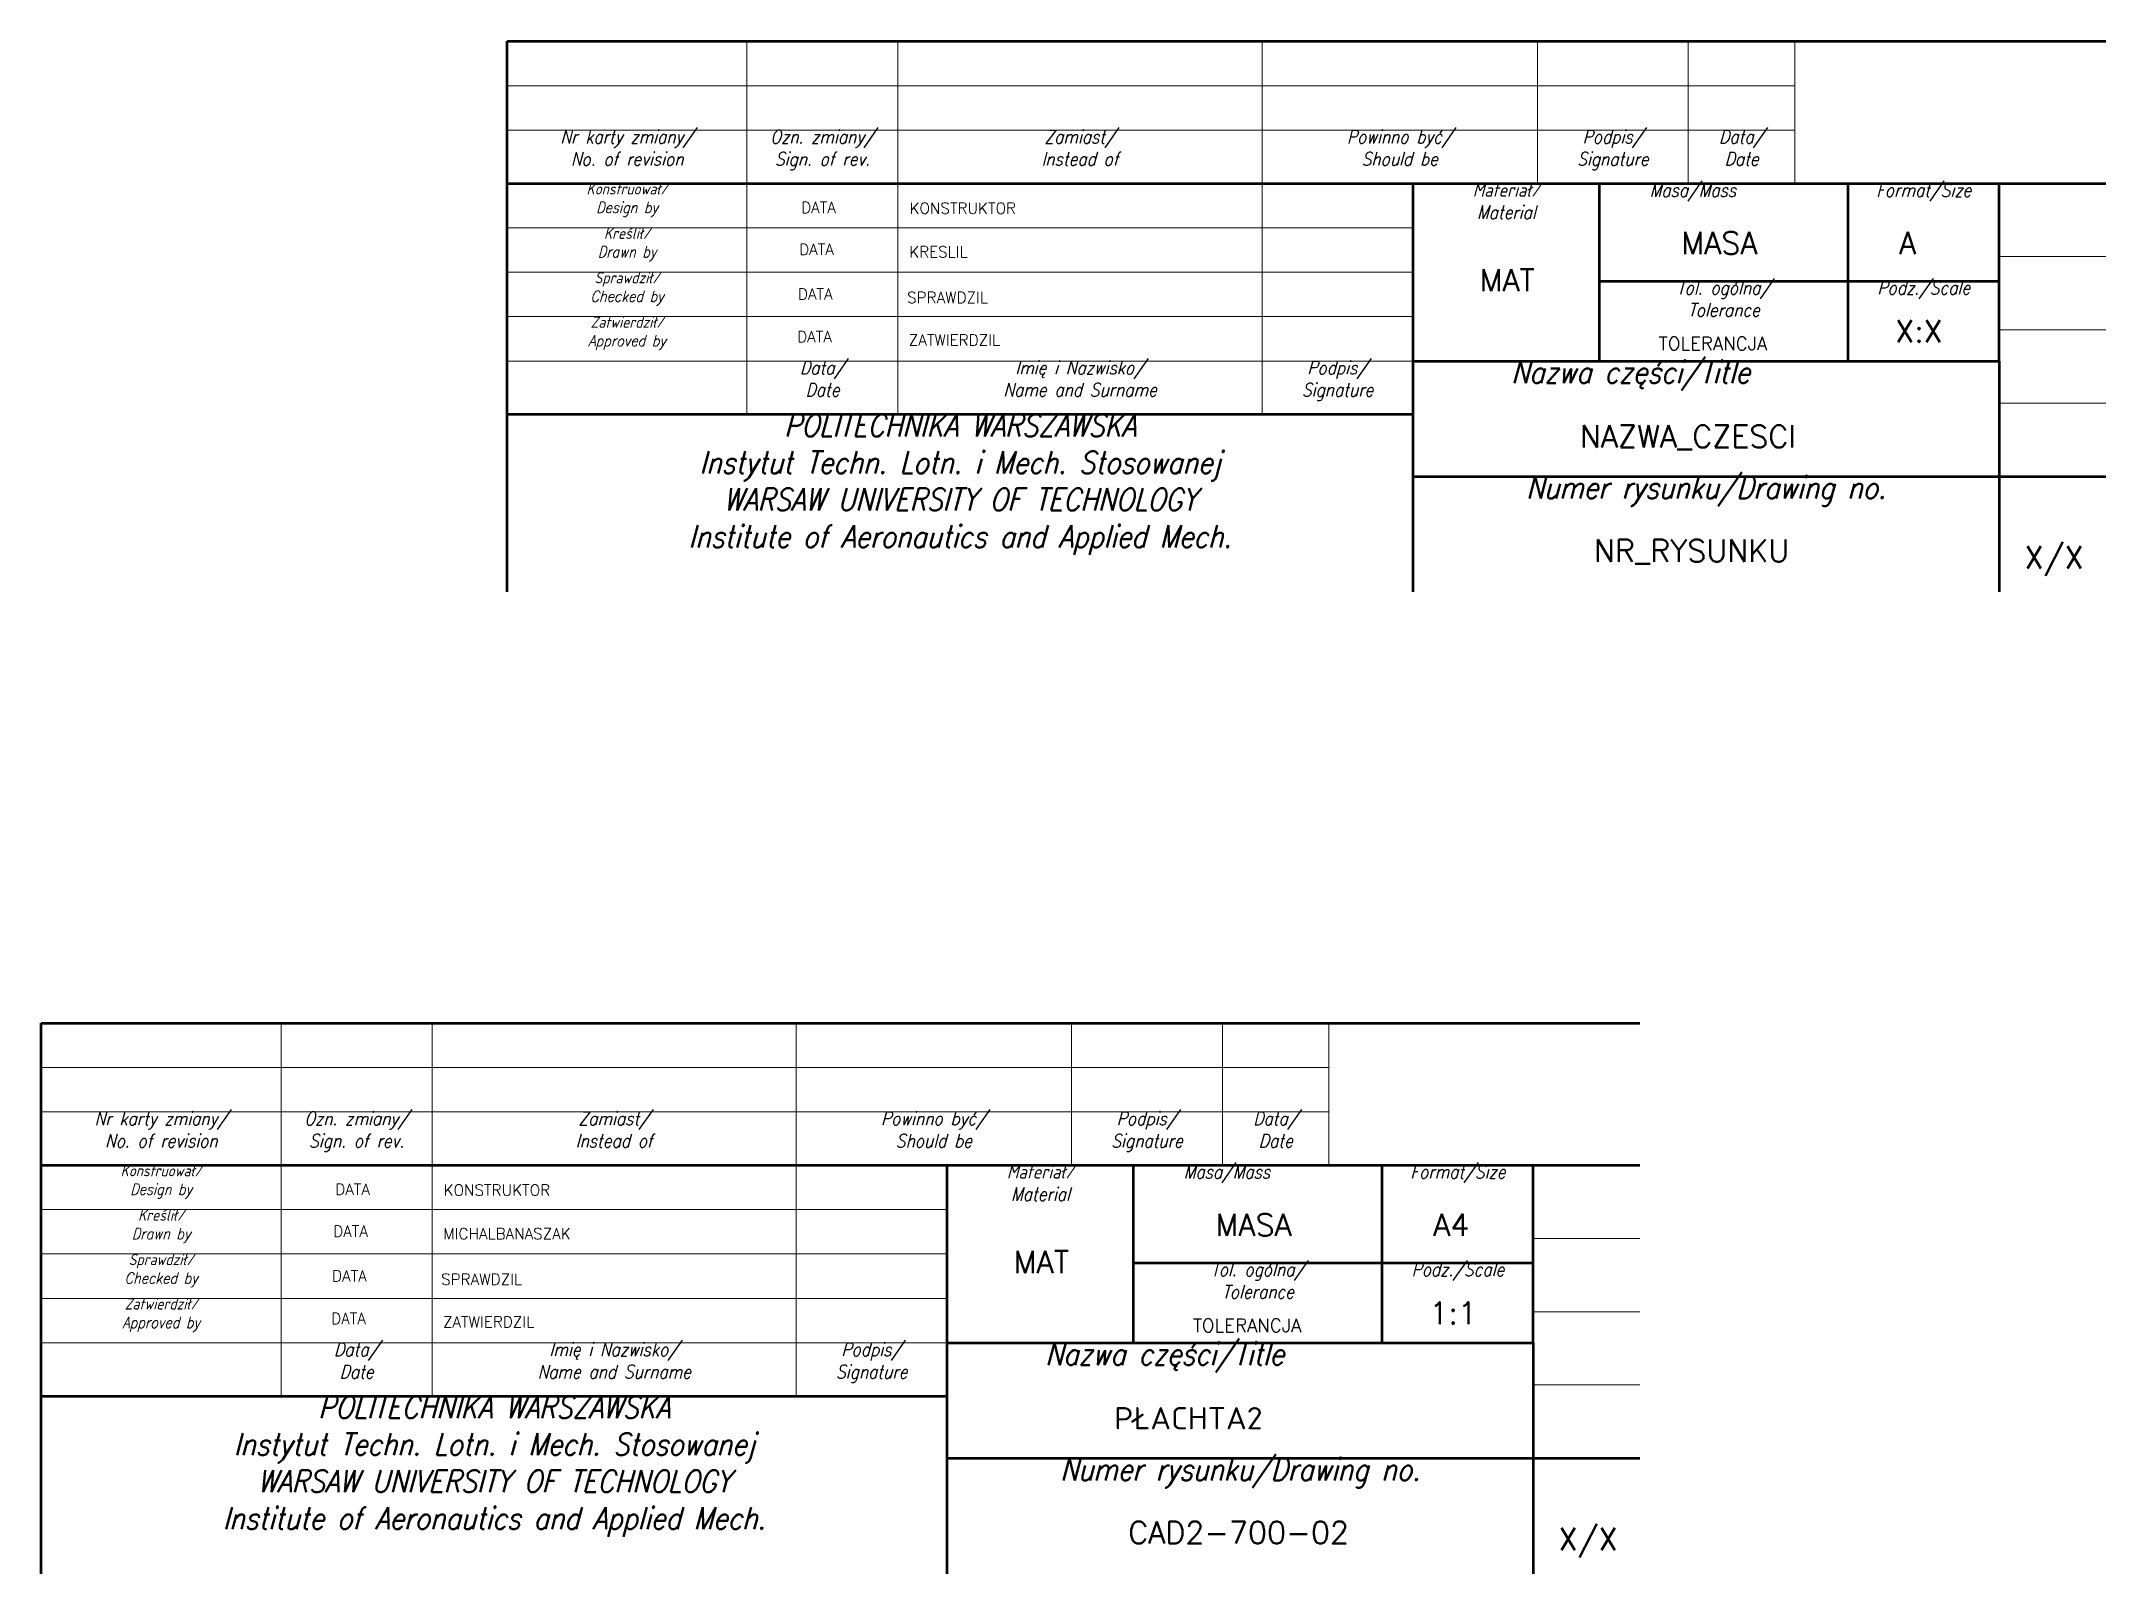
# Model space of a CAD drawing. Header units: millimetres. Extents: x 167046 to 168092, y 42817 to 43237.
# Drawn here: x 167859.3 to 168091.8, y 42847.4 to 43020 of the extents above; entities that cross this region are included whole.
import ezdxf
from ezdxf.enums import TextEntityAlignment as Align

# ---------------------------------------------------------------- set-up
doc = ezdxf.new("R2010")
doc.units = ezdxf.units.MM
doc.header["$LTSCALE"] = 0.5
for name, color, linetype, lineweight in [('111-NAPISY', 111, 'Continuous', 18), ('4-CIENKA CIĄGŁA', 4, 'Continuous', 18), ('41-GRUBA CIĄGŁA', 41, 'Continuous', 50)]:
    doc.layers.add(name, color=color, linetype=linetype, lineweight=lineweight)
doc.styles.get("Standard").update_dxf_attribs({"font": 'simplex.shx', "width": 0.85, "oblique": 15})

msp = doc.modelspace()

# ---------------------------------------------------------------- texts
at = {"layer": '111-NAPISY', "attachment_point": 1}
for s, width, heights, insert, char_height in [('\\pxb0.33333,qc;Nr karty zmiany/\\P\\pb0.25;No. of revision', 27, [7.24], (167911.753, 43009.989), 1.5), ('\\pxb0.33333,qc;Ozn. zmiany/\\P\\pb0.33333;Sign. of rev.', 17, [6], (167938.753, 43009.989), 1.5), ('\\pxb0.33333,qc;Zamiast/\\PInstead of', 41, [6], (167955.753, 43009.989), 1.5), ('\\pxb0.33333,qc;Powinno być/\\PShould be', 31, [6], (167996.753, 43009.989), 1.5), ('\\pxb0.33333,qc;Podpis/\\PSignature', 17, [6], (168027.753, 43009.989), 1.5), ('\\pxb0.33333,qc;Data/\\PDate', 12, [6], (168044.753, 43009.989), 1.5), ('\\pxb0.25,qc;Konstruował/\\PDesign by', 27, [5], (167911.753, 43003.989), 1.25), ('\\pxb0.332,qc;Materiał/\\PMaterial', 21, [6], (168013.753, 43003.989), 1.5), ('\\pxb0.332,qc;Masa/Mass', 21, [2.512], (168034.753, 43003.989), 1.5), ('\\pxb0.332,qc;Format/Size', 17, [2.512], (168062.753, 43003.989), 1.5), ('\\pxb0.25333,qc;{\\H0.83333x;Kreślił/\\PDrawn by}', 27, [5], (167911.753, 42998.989), 1.5), ('\\pxb0.25,qc;Sprawdził/\\PChecked by', 27, [5], (167911.753, 42993.989), 1.25), ('\\pxb0.332,qc;Tol. ogólna/\\PTolerance', 28, [5.653], (168034.753, 42992.989), 1.5), ('\\pxb0.332,qc;Podz./Scale', 17, [2.512], (168062.753, 42992.989), 1.5), ('\\pxb0.25333,qc;Zatwierdził/\\PApproved by', 27, [5], (167911.753, 42988.989), 1.25), ('\\pxb0.33333,qc;Data/\\PDate', 17, [6], (167938.753, 42983.989), 1.5), ('\\pxb0.33333,qc;Imię i Nazwisko/\\PName and Surname', 41, [6], (167955.753, 42983.989), 1.5), ('\\pxb0.33333,qc;Podpis/\\PSignature', 17, [6], (167996.753, 42983.989), 1.5), ('\\pxb0.332,qc;Nazwa części/Title', 49, [3.533], (168013.753, 42983.989), 2.5), ('\\pxb0.332,qc;POLITECHNIKA WARSZAWSKA\\PInstytut Techn. Lotn. i Mech. Stosowanej\\PWARSAW UNIVERSITY OF TECHNOLOGY\\PInstitute of Aeronautics and Applied Mech.', 102, [20], (167911.753, 42977.989), 2.5), ('\\pxb0.332,qc;Numer rysunku/Drawing no.', 66, [3.533], (168013.753, 42970.989), 2.5), ('\\pxb0.33333,qc;Nr karty zmiany/\\P\\pb0.25;No. of revision', 27, [7.24], (167859.292, 42899.438), 1.5), ('\\pxb0.33333,qc;Ozn. zmiany/\\P\\pb0.33333;Sign. of rev.', 17, [6], (167886.292, 42899.438), 1.5), ('\\pxb0.33333,qc;Zamiast/\\PInstead of', 41, [6], (167903.292, 42899.438), 1.5), ('\\pxb0.33333,qc;Powinno być/\\PShould be', 31, [6], (167944.292, 42899.438), 1.5), ('\\pxb0.33333,qc;Podpis/\\PSignature', 17, [6], (167975.292, 42899.438), 1.5), ('\\pxb0.33333,qc;Data/\\PDate', 12, [6], (167992.292, 42899.438), 1.5), ('\\pxb0.332,qc;Masa/Mass', 21, [2.512], (167982.292, 42893.438), 1.5), ('\\pxb0.332,qc;Format/Size', 17, [2.512], (168010.292, 42893.438), 1.5), ('\\pxb0.25,qc;Konstruował/\\PDesign by', 27, [5], (167859.292, 42893.438), 1.25), ('\\pxb0.332,qc;Materiał/\\PMaterial', 21, [6], (167961.292, 42893.438), 1.5), ('\\pxb0.25333,qc;{\\H0.83333x;Kreślił/\\PDrawn by}', 27, [5], (167859.292, 42888.438), 1.5), ('\\pxb0.25,qc;Sprawdził/\\PChecked by', 27, [5], (167859.292, 42883.438), 1.25), ('\\pxb0.332,qc;Tol. ogólna/\\PTolerance', 28, [5.653], (167982.292, 42882.438), 1.5), ('\\pxb0.332,qc;Podz./Scale', 17, [2.512], (168010.292, 42882.438), 1.5), ('\\pxb0.25333,qc;Zatwierdził/\\PApproved by', 27, [5], (167859.292, 42878.438), 1.25), ('\\pxb0.33333,qc;Data/\\PDate', 17, [6], (167886.292, 42873.438), 1.5), ('\\pxb0.33333,qc;Imię i Nazwisko/\\PName and Surname', 41, [6], (167903.292, 42873.438), 1.5), ('\\pxb0.33333,qc;Podpis/\\PSignature', 17, [6], (167944.292, 42873.438), 1.5), ('\\pxb0.332,qc;Nazwa części/Title', 49, [3.533], (167961.292, 42873.438), 2.5), ('\\pxb0.332,qc;POLITECHNIKA WARSZAWSKA\\PInstytut Techn. Lotn. i Mech. Stosowanej\\PWARSAW UNIVERSITY OF TECHNOLOGY\\PInstitute of Aeronautics and Applied Mech.', 102, [20], (167859.292, 42867.438), 2.5), ('\\pxb0.332,qc;Numer rysunku/Drawing no.', 66, [3.533], (167961.292, 42860.438), 2.5)]:
    msp.add_mtext_dynamic_manual_height_columns(s, width=width, gutter_width=7.5, heights=heights, dxfattribs=dict(at, insert=insert, char_height=char_height))
at = {"layer": '111-NAPISY'}
for tag, p, s, height in [('DATA', (167944.857, 43000.652), '', 1.25), ('KONSTRUKTOR', (167957.055, 43000.565), '', 1.25), ('MASA', (168043.981, 42996.023), '', 2.5), ('A', (168068.491, 42996.023), '', 2.5), ('DATA', (167944.628, 42995.931), '', 1.25), ('KRESLIL', (167957.015, 42995.652), '', 1.25), ('MAT', (168021.264, 42991.842), '', 2.5), ('DATA', (167944.496, 42990.899), '', 1.25), ('SPRAWDZIL', (167956.786, 42990.515), '', 1.25), ('DATA', (167944.4, 42986.103), '', 1.25), ('ZATWIERDZIL', (167956.978, 42985.719), '', 1.25), ('TOLERANCJA', (168041.418, 42985.204), 'ISO 2768-m', 1.5), ('X:X', (168068.052, 42986.1), '1:1', 2.5), ('NR_RYSUNKU', (168034.144, 42961.377), '', 2.5), ('X/X', (168082.622, 42960.643), '1/1', 2.5), ('DATA', (167892.397, 42890.101), '', 1.25), ('KONSTRUKTOR', (167904.595, 42890.014), '', 1.25), ('MASA', (167991.52, 42885.472), '', 2.5), ('A4', (168016.031, 42885.472), '', 2.5), ('DATA', (167892.167, 42885.38), '', 1.25), ('MICHALBANASZAK', (167904.555, 42885.101), '', 1.25), ('MAT', (167968.804, 42881.291), '', 2.5), ('DATA', (167892.035, 42880.348), '', 1.25), ('SPRAWDZIL', (167904.325, 42879.964), '', 1.25), ('1:1', (168015.592, 42875.549), '1:1', 2.5), ('DATA', (167891.939, 42875.552), '', 1.25), ('ZATWIERDZIL', (167904.517, 42875.168), '', 1.25), ('TOLERANCJA', (167988.957, 42874.653), 'ISO 2768-m', 1.5), ('CAD2-700-02', (167981.684, 42850.826), '', 2.5), ('X/X', (168030.161, 42850.092), '1/1', 2.5)]:
    msp.add_attdef(tag, p, s, height=height, dxfattribs=at)
for tag, text, p in [('NAZWA_CZESCI', '', (168032.559, 42976.749)), ('PŁACHTA2', 'Szafa1', (167980.099, 42866.198))]:
    msp.add_attdef(tag, text=text, height=2.5, dxfattribs=at).set_placement(p, align=Align.TOP_LEFT)

# ---------------------------------------------------------------- blocks, each defined once
blk = doc.blocks.new('A$Cdcd1f81a')
at = {"layer": '4-CIENKA CIĄGŁA'}
for p, q in [((27, 20), (27, 62)), ((44, 20), (44, 62)), ((85, 20), (85, 62)), ((116, 46), (116, 62)), ((133, 46), (133, 62)), ((145, 46), (145, 62)), ((0, 57), (145, 57)), ((0, 52), (145, 52)), ((0, 41), (102, 41)), ((168, 37.75), (180, 37.75)), ((0, 36), (102, 36)), ((0, 31), (102, 31)), ((168, 29.5), (180, 29.5)), ((0, 26), (102, 26)), ((168, 21.25), (180, 21.25))]:
    blk.add_line(p, q, dxfattribs=at)
at = {"layer": '41-GRUBA CIĄGŁA'}
for p, q in [((0, 62), (180, 62)), ((0, 0), (0, 62)), ((0, 46), (180, 46)), ((102, 0), (102, 46)), ((123, 26), (123, 46)), ((151, 26), (151, 46)), ((168, 26), (168, 46)), ((123, 35), (168, 35)), ((102, 26), (168, 26)), ((168, 26), (168, 0)), ((0, 20), (102, 20)), ((102, 13), (168, 13)), ((168, 13), (180, 13))]:
    blk.add_line(p, q, dxfattribs=at)
at = {"layer": '111-NAPISY', "attachment_point": 1}
for s, width, heights, insert, char_height in [('\\pxb0.33333,qc;Nr karty zmiany/\\P\\pb0.25;No. of revision', 27, [7.24], (0, 52), 1.5), ('\\pxb0.33333,qc;Ozn. zmiany/\\P\\pb0.33333;Sign. of rev.', 17, [6], (27, 52), 1.5), ('\\pxb0.33333,qc;Zamiast/\\PInstead of', 41, [6], (44, 52), 1.5), ('\\pxb0.33333,qc;Powinno być/\\PShould be', 31, [6], (85, 52), 1.5), ('\\pxb0.33333,qc;Podpis/\\PSignature', 17, [6], (116, 52), 1.5), ('\\pxb0.33333,qc;Data/\\PDate', 12, [6], (133, 52), 1.5), ('\\pxb0.25,qc;Konstruował/\\PDesign by', 27, [5], (0, 46), 1.25), ('\\pxb0.332,qc;Materiał/\\PMaterial', 21, [6], (102, 46), 1.5), ('\\pxb0.332,qc;Masa/Mass', 21, [2.51], (123, 46), 1.5), ('\\pxb0.332,qc;Format/Size', 17, [2.51], (151, 46), 1.5), ('\\pxb0.25333,qc;{\\H0.83333x;Kreślił/\\PDrawn by}', 27, [5], (0, 41), 1.5), ('\\pxb0.25,qc;Sprawdził/\\PChecked by', 27, [5], (0, 36), 1.25), ('\\pxb0.332,qc;Tol. ogólna/\\PTolerance', 28, [5.65], (123, 35), 1.5), ('\\pxb0.332,qc;Podz./Scale', 17, [2.51], (151, 35), 1.5), ('\\pxb0.25333,qc;Zatwierdził/\\PApproved by', 27, [5], (0, 31), 1.25), ('\\pxb0.33333,qc;Data/\\PDate', 17, [6], (27, 26), 1.5), ('\\pxb0.33333,qc;Imię i Nazwisko/\\PName and Surname', 41, [6], (44, 26), 1.5), ('\\pxb0.33333,qc;Podpis/\\PSignature', 17, [6], (85, 26), 1.5), ('\\pxb0.332,qc;Nazwa części/Title', 49, [3.53], (102, 26), 2.5), ('\\pxb0.332,qc;POLITECHNIKA WARSZAWSKA\\PInstytut Techn. Lotn. i Mech. Stosowanej\\PWARSAW UNIVERSITY OF TECHNOLOGY\\PInstitute of Aeronautics and Applied Mech.', 102, [20], (0, 20), 2.5), ('\\pxb0.332,qc;Numer rysunku/Drawing no.', 66, [3.53], (102, 13), 2.5)]:
    blk.add_mtext_dynamic_manual_height_columns(s, width=width, gutter_width=7.5, heights=heights, dxfattribs=dict(at, insert=insert, char_height=char_height))
at = {"layer": '111-NAPISY'}
for tag, p, height in [('DATA', (33.1, 42.66), 1.25), ('KONSTRUKTOR', (45.3, 42.58), 1.25), ('MASA', (132.23, 38.03), 2.5), ('A', (156.74, 38.03), 2.5), ('DATA', (32.88, 37.94), 1.25), ('KRESLIL', (45.26, 37.66), 1.25), ('MAT', (109.51, 33.85), 2.5), ('DATA', (32.74, 32.91), 1.25), ('SPRAWDZIL', (45.03, 32.53), 1.25), ('X:X', (156.3, 28.11), 2.5), ('DATA', (32.65, 28.11), 1.25), ('ZATWIERDZIL', (45.22, 27.73), 1.25), ('TOLERANCJA', (129.66, 27.22), 1.5), ('NR_RYSUNKU', (122.39, 3.39), 2.5), ('X/X', (170.87, 2.65), 2.5)]:
    blk.add_attdef(tag, p, '', height=height, dxfattribs=at)
blk.add_attdef('NAZWA_CZESCI', text='', height=2.5, dxfattribs=at).set_placement((120.81, 18.76), align=Align.TOP_LEFT)

# ---------------------------------------------------------------- linework, layer by layer
at = {"layer": '4-CIENKA CIĄGŁA'}
for p, q in [((167938.753, 42977.989), (167938.753, 43019.989)), ((167955.753, 42977.989), (167955.753, 43019.989)), ((167996.753, 42977.989), (167996.753, 43019.989)), ((168027.753, 43003.989), (168027.753, 43019.989)), ((168044.753, 43003.989), (168044.753, 43019.989)), ((168056.753, 43003.989), (168056.753, 43019.989)), ((167911.753, 43014.989), (168056.753, 43014.989)), ((167911.753, 43009.989), (168056.753, 43009.989)), ((167911.753, 42998.989), (168013.753, 42998.989)), ((167911.753, 42993.989), (168013.753, 42993.989)), ((168079.753, 42995.739), (168091.753, 42995.739)), ((167911.753, 42988.989), (168013.753, 42988.989)), ((168079.753, 42987.489), (168091.753, 42987.489)), ((167911.753, 42983.989), (168013.753, 42983.989)), ((168079.753, 42979.239), (168091.753, 42979.239)), ((167886.292, 42867.438), (167886.292, 42909.438)), ((167903.292, 42867.438), (167903.292, 42909.438)), ((167944.292, 42867.438), (167944.292, 42909.438)), ((167975.292, 42893.438), (167975.292, 42909.438)), ((167992.292, 42893.438), (167992.292, 42909.438)), ((168004.292, 42893.438), (168004.292, 42909.438)), ((167859.292, 42904.438), (168004.292, 42904.438)), ((167859.292, 42899.438), (168004.292, 42899.438)), ((167859.292, 42888.438), (167961.292, 42888.438)), ((168027.292, 42885.188), (168039.292, 42885.188)), ((167859.292, 42883.438), (167961.292, 42883.438)), ((167859.292, 42878.438), (167961.292, 42878.438)), ((168027.292, 42876.938), (168039.292, 42876.938)), ((167859.292, 42873.438), (167961.292, 42873.438)), ((168027.292, 42868.688), (168039.292, 42868.688))]:
    msp.add_line(p, q, dxfattribs=at)
at = {"layer": '41-GRUBA CIĄGŁA'}
for p, q in [((167911.753, 43019.989), (168091.753, 43019.989)), ((167911.753, 42957.989), (167911.753, 43019.989)), ((167911.753, 43003.989), (168091.753, 43003.989)), ((168013.753, 42957.989), (168013.753, 43003.989)), ((168034.753, 42983.989), (168034.753, 43003.989)), ((168062.753, 42983.989), (168062.753, 43003.989)), ((168079.753, 42983.989), (168079.753, 43003.989)), ((168034.753, 42992.989), (168079.753, 42992.989)), ((168013.753, 42983.989), (168079.753, 42983.989)), ((168079.753, 42983.989), (168079.753, 42957.989)), ((167911.753, 42977.989), (168013.753, 42977.989)), ((168013.753, 42970.989), (168079.753, 42970.989)), ((168079.753, 42970.989), (168091.753, 42970.989)), ((167859.292, 42909.438), (168039.292, 42909.438)), ((167859.292, 42847.438), (167859.292, 42909.438)), ((167859.292, 42893.438), (168039.292, 42893.438)), ((167961.292, 42847.438), (167961.292, 42893.438)), ((167982.292, 42873.438), (167982.292, 42893.438)), ((168010.292, 42873.438), (168010.292, 42893.438)), ((168027.292, 42873.438), (168027.292, 42893.438)), ((167982.292, 42882.438), (168027.292, 42882.438)), ((167961.292, 42873.438), (168027.292, 42873.438)), ((168027.292, 42873.438), (168027.292, 42847.438)), ((167859.292, 42867.438), (167961.292, 42867.438)), ((167961.292, 42860.438), (168027.292, 42860.438)), ((168027.292, 42860.438), (168039.292, 42860.438))]:
    msp.add_line(p, q, dxfattribs=at)

# ---------------------------------------------------------------- block references
at = {"layer": '111-NAPISY'}
msp.add_blockref('A$Cdcd1f81a', (167859.292, 42847.438), dxfattribs=at)

msp.set_redraw_order([(e.dxf.handle, doc.entitydb.next_handle()) for e in msp.query("TEXT MTEXT ATTDEF DIMENSION ARC_DIMENSION")])  # texts and dimensions are drawn at this point

doc.saveas('drawing.dxf')
